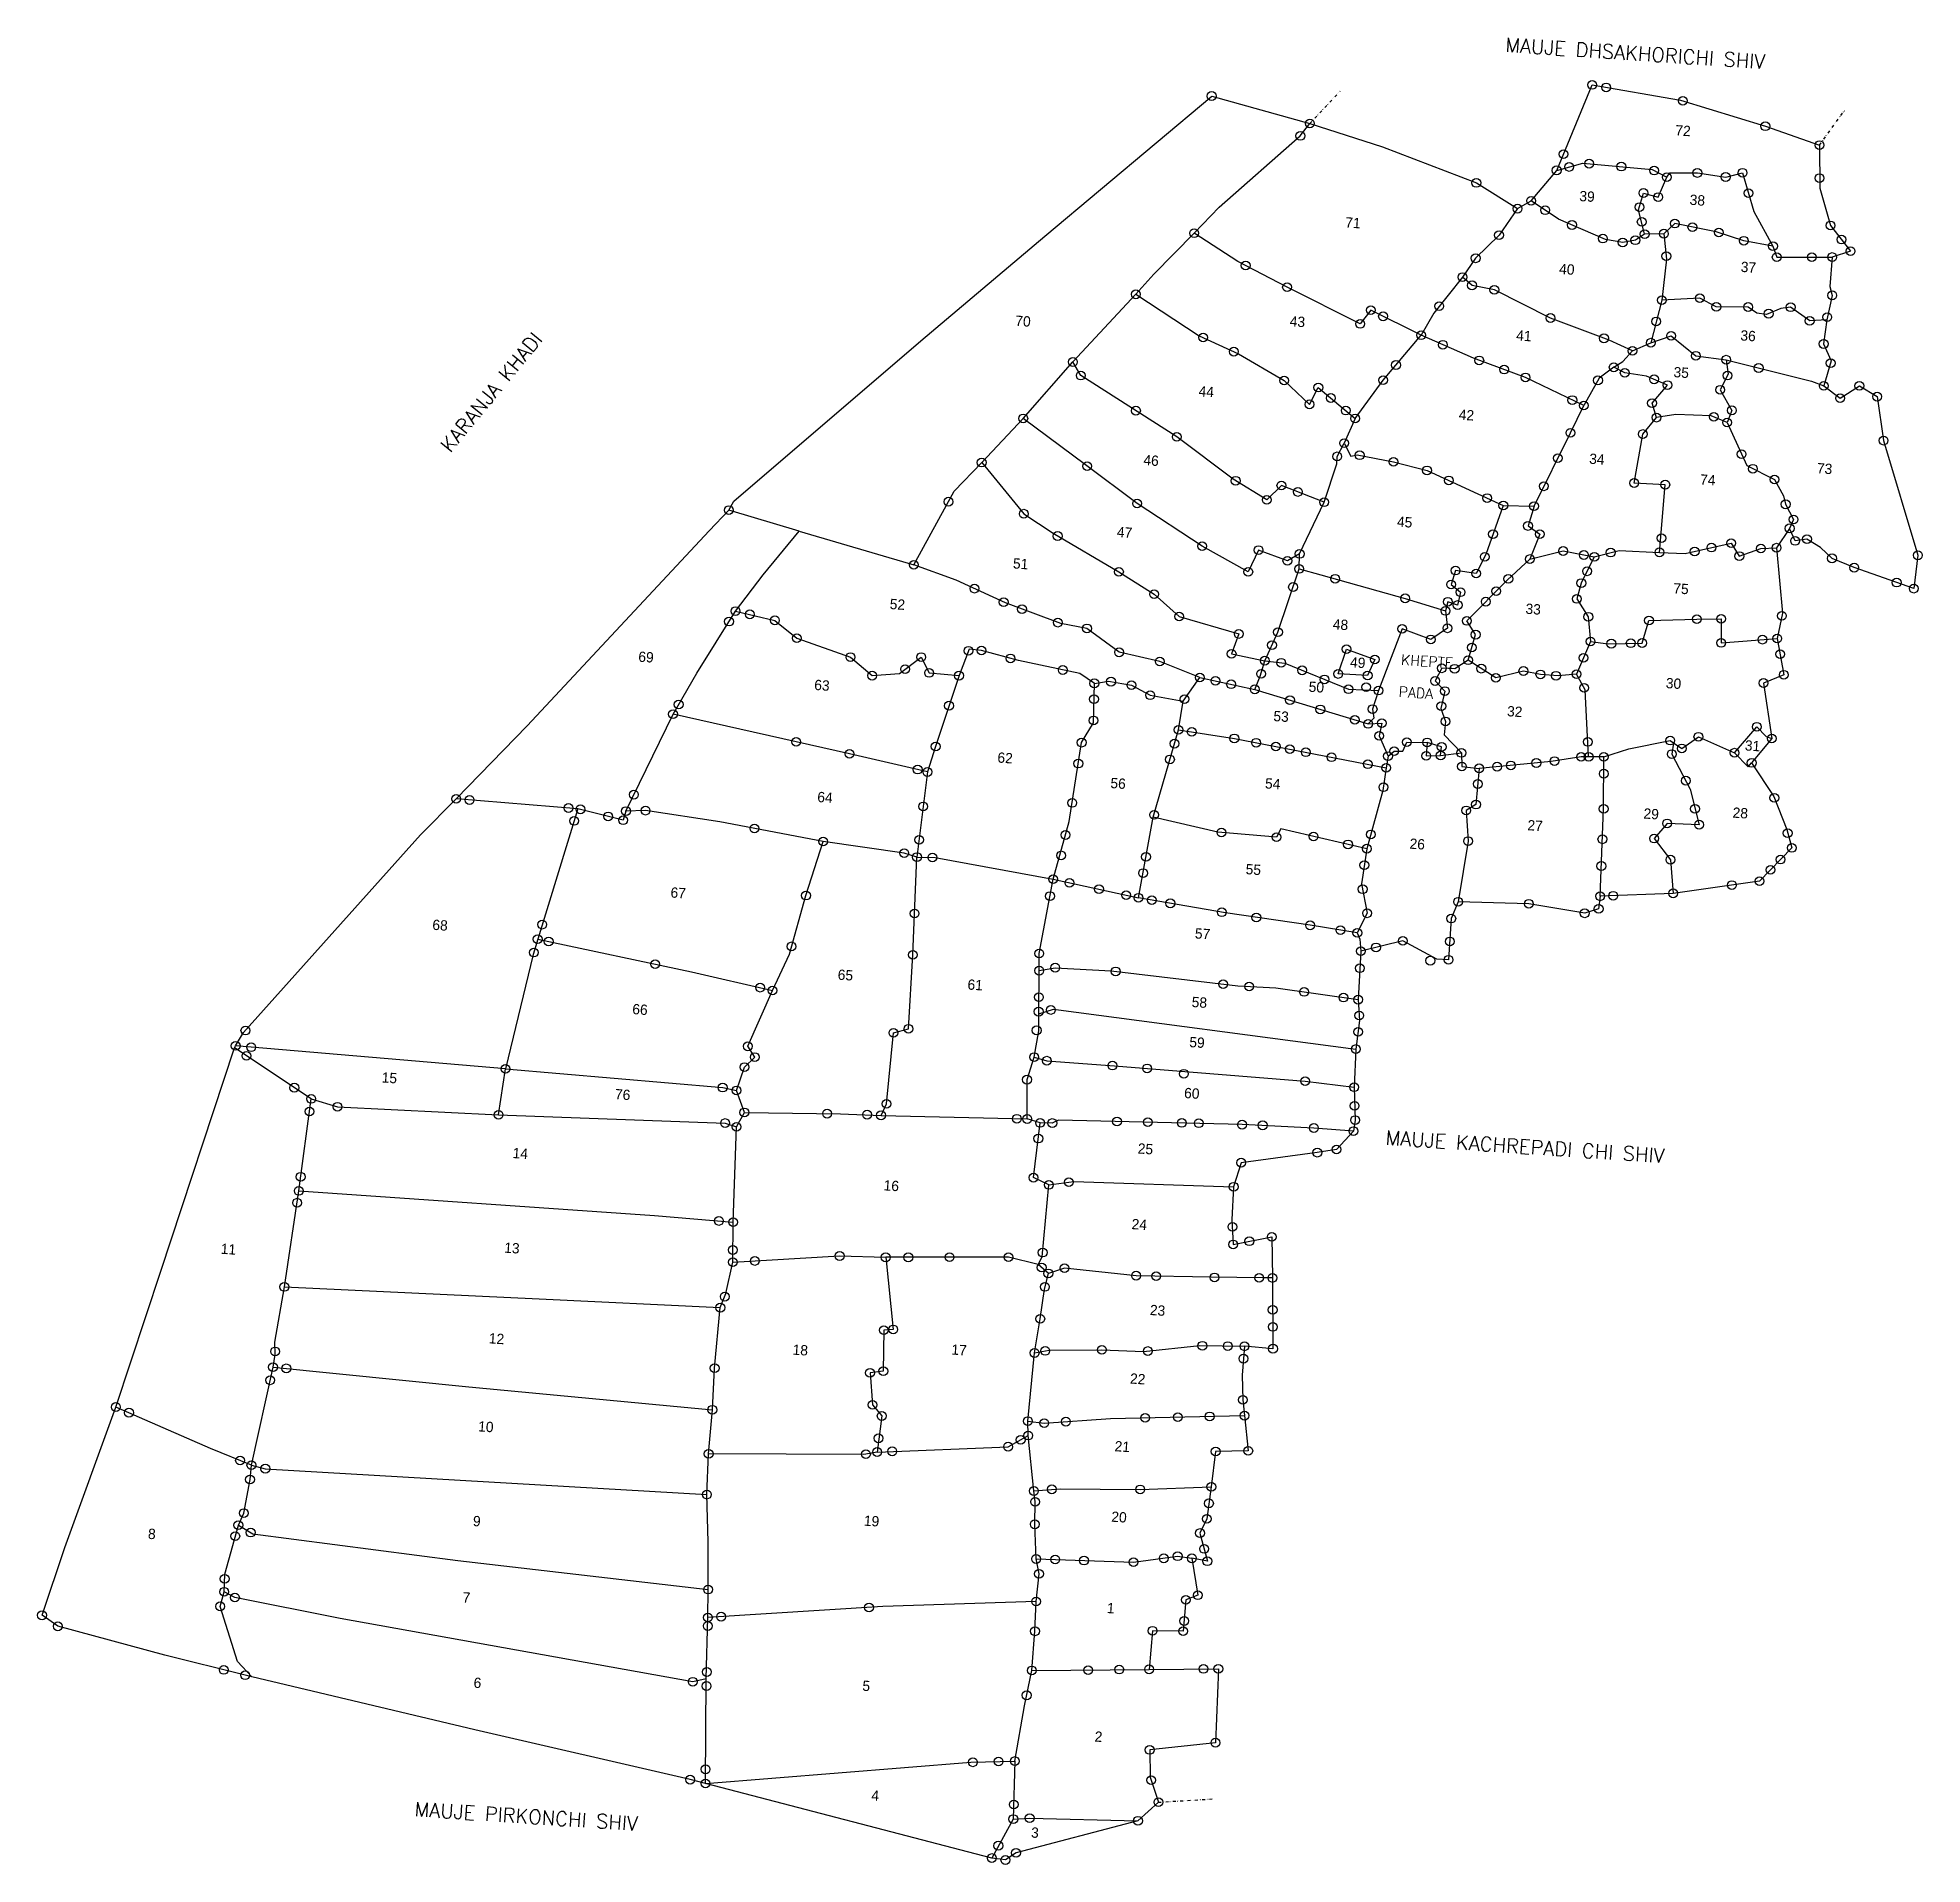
# Model space of a CAD drawing. Header units: metres. Extents: x 287810 to 289472, y 2086225 to 2087837.
import ezdxf
from ezdxf.enums import TextEntityAlignment as Align

# ---------------------------------------------------------------- set-up
doc = ezdxf.new("R2010")
doc.units = ezdxf.units.M
doc.header["$LTSCALE"] = 10
doc.header["$MEASUREMENT"] = 0
doc.linetypes.add('DIVIDE', pattern=[1.25, 0.5, -0.25, 0, -0.25, 0, -0.25])
for name, color, linetype in [('OFF', 1, 'Continuous'), ('POLY_PARCEL', 6, 'Continuous'), ('TEXT_MAPIN', 7, 'Continuous'), ('TEXT_MAPOUT', 7, 'Continuous'), ('TEXT_PARCEL', 7, 'Continuous'), ('V_BOUND_LINE', 7, 'Continuous'), ('V_DIVIDE_LINE', 7, 'DIVIDE')]:
    doc.layers.add(name, color=color, linetype=linetype)
doc.styles.get("Standard").update_dxf_attribs({"font": 'simplex.shx'})
doc.styles.add('TEXT_MAP', font='')
doc.styles.get('TEXT_MAP').set_extended_font_data('Kruti Dev 050')

msp = doc.modelspace()

# ---------------------------------------------------------------- texts
at = {"layer": 'TEXT_MAPIN'}
for s, p in [('KHEPTE', (289012.2, 2087283.8)), ('PADA', (289010.2, 2087255.6))]:
    msp.add_text(s, height=9.08, rotation=356.2236, dxfattribs=at).set_placement(p)
at = {"layer": 'TEXT_MAPOUT'}
for s, rotation, p in [('MAUJE DHSAKHORICHI SHIV', 356.2236, (289104.1, 2087824.7)), ('KARANJA KHADI', 50.6703, (288173.6, 2087470.3)), ('MAUJE KACHREPADI CHI SHIV', 356.2236, (288998.5, 2086860.4)), ('MAUJE PIRKONCHI SHIV', 356.2236, (288141.8, 2086267.8))]:
    msp.add_text(s, height=12.609, rotation=rotation, dxfattribs=at).set_placement(p)
at = {"layer": 'TEXT_PARCEL', "style": 'TEXT_MAP'}
for s, p in [('72', (289261, 2087750.6)), ('39', (289176.3, 2087692.6)), ('38', (289273.6, 2087689.3)), ('71', (288969.8, 2087669.3)), ('40', (289158.5, 2087628.3)), ('37', (289318.7, 2087630.1)), ('70', (288678.7, 2087582.5)), ('43', (288920.8, 2087582.1)), ('41', (289120.6, 2087569.6)), ('36', (289318.4, 2087569.6)), ('35', (289259.4, 2087537.2)), ('44', (288840.4, 2087520.3)), ('42', (289069.9, 2087499.7)), ('46', (288791.7, 2087459.6)), ('34', (289185, 2087460.8)), ('74', (289282.8, 2087442.4)), ('73', (289385.9, 2087452.4)), ('45', (289015.4, 2087405.2)), ('47', (288768.3, 2087396.1)), ('51', (288676.6, 2087368.4)), ('75', (289259.2, 2087346.4)), ('52', (288567.9, 2087332.6)), ('33', (289128.8, 2087328.4)), ('48', (288958.8, 2087314.7)), ('69', (288346.1, 2087286.1)), ('49', (288974, 2087281.2)), ('63', (288501.3, 2087261.2)), ('50', (288937.5, 2087259.6)), ('30', (289252.6, 2087262.8)), ('32', (289112.5, 2087238)), ('53', (288906.4, 2087233.7)), ('31', (289322.3, 2087207.8)), ('62', (288662.9, 2087197.1)), ('56', (288762.6, 2087174.6)), ('54', (288899, 2087174.3)), ('64', (288504, 2087162.3)), ('27', (289130.5, 2087137.4)), ('29', (289232.9, 2087147.7)), ('28', (289311.5, 2087148.5)), ('26', (289026.5, 2087121.1)), ('55', (288881.9, 2087098.6)), ('67', (288374.5, 2087078)), ('68', (288164.4, 2087049.5)), ('57', (288837.1, 2087041.9)), ('65', (288522, 2087005.5)), ('61', (288636.5, 2086996.8)), ('66', (288340.8, 2086975.1)), ('58', (288834.3, 2086981.4)), ('59', (288832.2, 2086946)), ('15', (288119.7, 2086914.8)), ('76', (288325.5, 2086900)), ('60', (288827.6, 2086901.1)), ('14', (288235.2, 2086848.1)), ('25', (288786.7, 2086852.1)), ('16', (288562.5, 2086819.6)), ('24', (288781.3, 2086785.4)), ('11', (287977.7, 2086763.6)), ('13', (288227.8, 2086764.6)), ('23', (288797.4, 2086709.6)), ('12', (288214.2, 2086684.6)), ('18', (288482.2, 2086674.6)), ('17', (288622.3, 2086674.7)), ('22', (288779.9, 2086649.1)), ('10', (288204.8, 2086606.9)), ('21', (288766.3, 2086589.4)), ('9', (288196.8, 2086523.6)), ('19', (288545.1, 2086523.7)), ('20', (288763.4, 2086527.2)), ('8', (287910.1, 2086512.3)), ('7', (288187.7, 2086456.2)), ('1', (288756.1, 2086446.8)), ('6', (288197.4, 2086380.9)), ('5', (288540.4, 2086378.2)), ('2', (288745.3, 2086333.4)), ('4', (288548.3, 2086281.4)), ('3', (288689.2, 2086248.7))]:
    msp.add_text(s, height=9.08, rotation=356.2236, dxfattribs=at).set_placement(p, align=Align.CENTER)

# ---------------------------------------------------------------- linework, layer by layer
for centre in [(289181.1, 2087795.5), (289193.4, 2087793.3), (288845.4, 2087785.7), (289261.1, 2087781.4), (288932.1, 2087761.4), (289333.9, 2087759), (288923.6, 2087750.5), (289381.6, 2087742.4), (289155.8, 2087734.4), (289178.5, 2087726), (289078.9, 2087709), (289149.8, 2087720.1), (289160.8, 2087723.1), (289206.8, 2087723.4), (289235.8, 2087719.9), (289246.9, 2087714.1), (289273.9, 2087717.8), (289298.9, 2087714.2), (289313.8, 2087718), (289381.7, 2087713.3), (289127.2, 2087693.2), (289226.3, 2087700.1), (289239.4, 2087696.5), (289319, 2087700), (289115.3, 2087686.3), (289139.7, 2087684.9), (289222.8, 2087687.7), (289224.8, 2087674.7), (288829.9, 2087664.6), (289098.9, 2087662.9), (289163.3, 2087671.9), (289190.6, 2087659.9), (289219.2, 2087658.4), (289227.4, 2087663.8), (289244.4, 2087664.2), (289254, 2087673.1), (289269.5, 2087670), (289292.8, 2087665.2), (289314.9, 2087658), (289391.3, 2087671.5), (289401.1, 2087659), (289078.3, 2087642.5), (289208, 2087656.4), (289246.5, 2087644.4), (289340.6, 2087653.2), (289343.9, 2087643.5), (289374.9, 2087643.5), (289392.9, 2087643.6), (289409.1, 2087648.8), (288875.4, 2087636.1), (289066.7, 2087625.9), (288778.5, 2087610.7), (288911.9, 2087617), (289075.1, 2087618.6), (289094.8, 2087614.7), (289392.9, 2087609.8), (288985.8, 2087596.7), (288996.6, 2087591.3), (289046.2, 2087600.3), (289242.5, 2087605.5), (289276.1, 2087607.3), (289290.6, 2087599.7), (289318.7, 2087599.5), (289336.8, 2087593.6), (289356.2, 2087599.3), (288976.4, 2087584.6), (289030.2, 2087574.6), (289144.3, 2087589.8), (289237.6, 2087586.8), (289373, 2087587.3), (289388.5, 2087590.6), (288837.9, 2087572.6), (288864.9, 2087560.1), (289049.4, 2087566.2), (289191.5, 2087571.9), (289216.7, 2087560.8), (289232.8, 2087568), (289250.7, 2087574.1), (289385.3, 2087566.9), (288723, 2087551), (289008, 2087548.3), (289081.5, 2087552.4), (289103.4, 2087544.3), (289200.1, 2087546.3), (289209.8, 2087541.4), (289272.5, 2087556.5), (289299.4, 2087553), (289328, 2087545.7), (289391.5, 2087550), (288729.9, 2087539), (288909.4, 2087534.6), (288939.5, 2087528.5), (288996.7, 2087534.9), (289122.3, 2087537.4), (289186.2, 2087534.8), (289235.7, 2087535.7), (289247.5, 2087530.6), (289294, 2087526.5), (289300.5, 2087539), (289385.4, 2087530), (289416.8, 2087530), (288931.7, 2087513.6), (288950.5, 2087519.2), (289163.6, 2087517.4), (289173.7, 2087512.6), (289233.9, 2087514.6), (289304.4, 2087508.3), (289399.8, 2087519.1), (289432.5, 2087520.4), (288679.2, 2087501.2), (288778.6, 2087508), (288963.7, 2087508.1), (288971.9, 2087501.2), (289237.9, 2087501.9), (289288.4, 2087502.6), (289300.1, 2087497.6), (288814.6, 2087484.9), (288962.2, 2087479.3), (289161.9, 2087488.5), (289225.7, 2087487.4), (289438.2, 2087481.6), (288642.5, 2087462.2), (288735.6, 2087459.1), (288956.2, 2087467.7), (288976, 2087468.7), (289005.8, 2087462.9), (289150.8, 2087466.1), (289312.9, 2087469.6), (288866.6, 2087446.2), (288906.9, 2087442), (289035.4, 2087455.3), (289054.6, 2087446.5), (289218.2, 2087444.2), (289245.6, 2087442.7), (289322.9, 2087456.8), (289341.9, 2087447.3), (288613.2, 2087427.7), (288779.6, 2087426.1), (288894, 2087429.3), (288921.5, 2087436.3), (288944.7, 2087427.2), (289088.5, 2087430.9), (289138.5, 2087441.3), (289351.8, 2087425.4), (288419.4, 2087420.3), (288679.6, 2087417.1), (289102.7, 2087424.4), (289129.8, 2087423.8), (289358.8, 2087412), (288709.5, 2087397.4), (289093.6, 2087399), (289124.5, 2087406.3), (289134.9, 2087399), (289242.3, 2087395.5), (289355.3, 2087404.2), (289360.1, 2087393.1), (289370.6, 2087394.6), (288837, 2087388.5), (288886.8, 2087385), (288912.2, 2087375.5), (288923, 2087381.6), (289086.3, 2087379.1), (289126.1, 2087377.1), (289155.5, 2087384.2), (289173.8, 2087380.7), (289183, 2087379), (289197.4, 2087382.8), (289240.4, 2087383), (289271.5, 2087383.8), (289286.3, 2087387.2), (289303.7, 2087391.1), (289310.9, 2087379.7), (289330, 2087386.4), (289343.8, 2087387.1), (289392.7, 2087377.7), (289468.5, 2087380.4), (288582.6, 2087372), (288763.6, 2087365.8), (288877.7, 2087365.8), (288922.6, 2087368.4), (288954.3, 2087359.7), (289060.6, 2087366.9), (289078.7, 2087364.3), (289107.1, 2087359.6), (289176.6, 2087366.3), (289412.3, 2087369.5), (288636.1, 2087351), (288794.6, 2087346.1), (288917.2, 2087352.4), (289016.1, 2087342.4), (289056.6, 2087354.6), (289065, 2087347.8), (289096.4, 2087348.8), (289167.6, 2087341.9), (289171.5, 2087355.9), (289449.7, 2087356.3), (289464.8, 2087351), (288425.4, 2087331.2), (288438, 2087328.3), (288661.9, 2087339.1), (288678.1, 2087332.9), (288816.7, 2087326.4), (289051.6, 2087331.3), (289053.7, 2087339.4), (289062.4, 2087336.5), (289087.2, 2087339.5), (289177.7, 2087326.2), (289348.5, 2087327), (288419.6, 2087321.9), (288460.1, 2087323), (288709.7, 2087321), (288735.4, 2087315.9), (288869.3, 2087311), (288903.9, 2087312.6), (289013.5, 2087315.5), (289053.4, 2087316), (289070.5, 2087322.5), (289078.3, 2087310.4), (289231.2, 2087322.9), (289273.4, 2087324.1), (289294.9, 2087324.3), (288479.4, 2087307.3), (288630.9, 2087296.2), (288642.3, 2087296.4), (288763.7, 2087294.8), (288863, 2087293.5), (288898.6, 2087301.1), (288964.3, 2087297.6), (289038.8, 2087306.2), (289074.9, 2087299), (289179.7, 2087304.3), (289198, 2087302.4), (289215.1, 2087302.8), (289225.2, 2087303), (289294.9, 2087303.1), (289331.3, 2087306), (289344.4, 2087307), (289346.9, 2087293.2), (288526.7, 2087290.6), (288574.9, 2087279.9), (288589.2, 2087290.6), (288596.1, 2087276.6), (288667.9, 2087289.4), (288714, 2087279.2), (288799.6, 2087286.7), (288889, 2087275.8), (288892.3, 2087287.4), (288906.8, 2087285.6), (288925.2, 2087278.9), (288957.1, 2087275.7), (288989.4, 2087288.4), (289048.5, 2087280.7), (289059.8, 2087280.3), (289071.6, 2087287.8), (289083.3, 2087280.4), (289120.4, 2087278.3), (289135.4, 2087275.3), (289167.3, 2087275.5), (289173.5, 2087289.9), (288545.9, 2087274.2), (288622.5, 2087274.2), (288741.9, 2087267.4), (288756.6, 2087268.9), (288774.6, 2087265.8), (288835, 2087272.6), (288848.7, 2087269.6), (288862.5, 2087266.6), (288883.4, 2087262.1), (288944.9, 2087270.9), (288966.1, 2087262.2), (288981.7, 2087264), (288983, 2087274.3), (288992.6, 2087261), (289042.5, 2087269.5), (289051.2, 2087260.6), (289096.1, 2087272.3), (289149.2, 2087274.1), (289174, 2087263.5), (289332.2, 2087267.7), (289350.1, 2087275), (288375.2, 2087248.7), (288613.7, 2087247.7), (288741.6, 2087253.5), (288791.2, 2087256.9), (288821.4, 2087253.5), (288914.5, 2087252.6), (288941.3, 2087244.4), (288987.4, 2087244.7), (289048, 2087247.3), (288370.2, 2087240.2), (288741.2, 2087234.7), (288816.1, 2087226.4), (288971.7, 2087235.2), (288983.5, 2087231.6), (288995.5, 2087232.3), (289051.7, 2087233.8), (289326.4, 2087229.1), (288478.8, 2087215.8), (288601.9, 2087211.7), (288730.7, 2087215.1), (288812.6, 2087214.2), (288827.8, 2087224.6), (288865.4, 2087218.8), (288884.6, 2087215), (288902, 2087211.7), (288914.4, 2087209.3), (288993.2, 2087221.1), (289017.6, 2087215.5), (289035.5, 2087215.3), (289048.3, 2087211.4), (289177.3, 2087215.7), (289250, 2087216.9), (289260.2, 2087210), (289274.8, 2087220.3), (289339.6, 2087218.7), (288525.9, 2087205.2), (288727.8, 2087196.6), (288808.6, 2087200.3), (288928.4, 2087206.6), (288951.2, 2087202.2), (288983.2, 2087196), (288999.3, 2087192.9), (289001, 2087203.2), (289006.4, 2087207.6), (289034.7, 2087203.4), (289047.4, 2087203.7), (289065.7, 2087206), (289066.2, 2087194), (289081.4, 2087192.4), (289097.2, 2087193.9), (289109.3, 2087195), (289131.8, 2087197.1), (289147.9, 2087198.8), (289171.4, 2087202.6), (289178, 2087202.6), (289191.3, 2087202.6), (289251.3, 2087205), (289306.7, 2087206.2), (289321.8, 2087197.2), (288586, 2087191.3), (288594.6, 2087189.2), (288996.9, 2087175.7), (289080.2, 2087178.6), (289191.3, 2087187.7), (289263.7, 2087181.5), (288178.9, 2087165.5), (288190.7, 2087164.5), (288335.7, 2087169.2), (288722.4, 2087161.9), (289078.6, 2087160.4), (289341.8, 2087166.4), (288278, 2087157.4), (288283, 2087146), (288288.5, 2087156.2), (288313, 2087150), (288326.2, 2087146.6), (288328.7, 2087154.7), (288346, 2087155.1), (288590.9, 2087158.8), (288794.6, 2087151.4), (289070, 2087155.3), (289191.2, 2087156.7), (289247.2, 2087143.8), (289271.8, 2087156.7), (289275.4, 2087142.7), (288442, 2087139.3), (288502.7, 2087127.8), (288587.3, 2087129.3), (288716.5, 2087133.6), (288854, 2087135.8), (288902.6, 2087131.7), (288935.3, 2087132.3), (288985.8, 2087134.1), (289071.6, 2087128.2), (289190.1, 2087129.8), (289235.7, 2087130.4), (289353.6, 2087135.2), (288574.2, 2087117.5), (288585.4, 2087114.1), (288599, 2087113.7), (288712.6, 2087115.6), (288787.5, 2087114.3), (288965.7, 2087125.3), (288982.3, 2087121.5), (289250.1, 2087111.8), (289347.2, 2087111.9), (289357.2, 2087122.2), (288705.6, 2087094.6), (288784.9, 2087100), (288980.1, 2087107), (289189.2, 2087106.2), (289328.7, 2087092.8), (289338.4, 2087102.8), (288487.5, 2087080.1), (288702.8, 2087079.7), (288719.9, 2087091.4), (288746, 2087085.8), (288770, 2087080.5), (288780.9, 2087078.2), (288792.6, 2087076.1), (288978.6, 2087085.7), (289188.1, 2087079.5), (289199.7, 2087080), (289252.6, 2087082.1), (289304.4, 2087089.4), (288583.3, 2087064.3), (288808.9, 2087073.3), (288854.3, 2087065.4), (288884.8, 2087060.8), (288982.5, 2087064.5), (289056.8, 2087059.8), (289062.8, 2087074.7), (289125.2, 2087072.9), (289174.5, 2087064.5), (289186.8, 2087068.4), (288254.8, 2087054.5), (288932.2, 2087053.9), (288959, 2087049.6), (288973.9, 2087047.2), (288247.4, 2087029.8), (288250.8, 2087041.7), (288260.5, 2087039.6), (288474.7, 2087035.3), (288581.8, 2087027.8), (288693.3, 2087029), (288977, 2087031.1), (288990.4, 2087034.4), (289014.1, 2087040.2), (289055.5, 2087039.7), (288354.4, 2087019.6), (288693.3, 2087013.9), (288707.4, 2087016.5), (288760.7, 2087013.2), (288976.1, 2087016), (289038.3, 2087022.7), (289054.4, 2087023.5), (288447.1, 2086998.9), (288457.9, 2086996.4), (288855.5, 2087001.9), (288878.5, 2086999.9), (288926.9, 2086995.1), (288692.8, 2086977.7), (288693, 2086990.5), (288703.6, 2086979.2), (288961.7, 2086990.1), (288974.6, 2086988.3), (287992.9, 2086961), (288577.9, 2086962.6), (288691, 2086961.2), (288974.6, 2086959.9), (288975.6, 2086974.3), (287984.3, 2086947.5), (287998.1, 2086946.3), (288436.2, 2086947.1), (288564.6, 2086959), (288972.6, 2086944.7), (287993.8, 2086938.7), (288222.4, 2086927.2), (288433.3, 2086928.8), (288442.3, 2086937.6), (288688.8, 2086937.6), (288700, 2086934.4), (288757.8, 2086930.1), (288788.4, 2086927.6), (288036.1, 2086910.6), (288414, 2086910.7), (288682.5, 2086917.7), (288820.9, 2086922.9), (288927.9, 2086916.4), (288971.1, 2086911), (288051, 2086900.7), (288074.2, 2086893.8), (288426.2, 2086908.2), (288558.5, 2086896.3), (288971.5, 2086894.6), (288049.5, 2086889.6), (288216.3, 2086886.6), (288416.1, 2086879.4), (288433.1, 2086888.8), (288506.1, 2086887.7), (288541.4, 2086886.8), (288553.7, 2086886.2), (288673.6, 2086883.2), (288682.7, 2086883), (288694, 2086879.5), (288704.8, 2086879.4), (288761.9, 2086880.8), (288789.1, 2086880.2), (288819.1, 2086879.5), (288834, 2086879.2), (288872.2, 2086878), (288890.4, 2086877.4), (288971.9, 2086882), (288426.2, 2086876.1), (288692.5, 2086865.7), (288935.6, 2086875), (288970.5, 2086872.3), (288871.4, 2086844.4), (288938.6, 2086853.3), (288955.5, 2086856), (288041.7, 2086832), (288688.2, 2086831.2), (288719.4, 2086827.2), (288040, 2086819.5), (288701.7, 2086824.8), (288864.8, 2086823.2), (288038.5, 2086809.1), (288410.7, 2086793), (288423.3, 2086791.9), (288863.7, 2086787.8), (288898.4, 2086779), (288423, 2086767.4), (288517.2, 2086762.1), (288557.8, 2086760.9), (288577.8, 2086760.9), (288614.2, 2086761), (288666.2, 2086761.1), (288696.3, 2086765.1), (288864.4, 2086772.3), (288878.6, 2086775.1), (288422.9, 2086756.6), (288442.4, 2086757.7), (288695.4, 2086751.9), (288701.3, 2086746.7), (288715.6, 2086751.3), (288778.7, 2086744.7), (288796.4, 2086744.3), (288027.3, 2086734.8), (288698.3, 2086734.8), (288847.9, 2086743.2), (288887.3, 2086742.8), (288899, 2086742.7), (288411.9, 2086716.5), (288415.8, 2086726.2), (288899.2, 2086714.6), (288556.2, 2086696.6), (288564.5, 2086697.3), (288694.2, 2086706.6), (288899.4, 2086699.5), (288019.1, 2086677.9), (288698.6, 2086678.3), (288748.6, 2086679.3), (288789.1, 2086678.2), (288837.2, 2086682.9), (288859.6, 2086682.6), (288874.3, 2086682.4), (288899.5, 2086680.3), (288017.3, 2086664), (288029, 2086662.9), (288406.9, 2086663.1), (288555.7, 2086660.5), (288689.2, 2086676.5), (288873.4, 2086671.5), (288014.8, 2086652.4), (288544, 2086659), (287878.7, 2086628.8), (288546.2, 2086630.7), (288872.9, 2086635.2), (287890.2, 2086623.8), (288404.9, 2086626.4), (288554.3, 2086620.9), (288683.3, 2086616.4), (288697.7, 2086614.6), (288716.8, 2086615.9), (288786.7, 2086619.3), (288815.6, 2086619.9), (288843.6, 2086620.5), (288874.4, 2086621.2), (288551.5, 2086601.2), (288665.8, 2086593.8), (288676.9, 2086599.9), (288683.6, 2086603.6), (287988.2, 2086581.6), (287998.2, 2086577.5), (288401.6, 2086587.5), (288540.4, 2086587.2), (288550.3, 2086589.1), (288563.6, 2086589.7), (288848.9, 2086589.6), (288877.7, 2086590.2), (287997, 2086564.8), (288010.5, 2086574.4), (288400.1, 2086551.5), (288688.6, 2086554.7), (288689.6, 2086545.1), (288704.4, 2086556.2), (288782.4, 2086556.1), (288843, 2086543.8), (288845.1, 2086558.4), (287991.5, 2086535.2), (288841.1, 2086530.1), (287984, 2086514.8), (287986.7, 2086524.5), (287997.6, 2086518), (288689.3, 2086525.3), (288835.1, 2086517.6), (288690.5, 2086494.7), (288707.4, 2086494.2), (288803.1, 2086495.3), (288815.4, 2086497.1), (288828, 2086495.3), (288838.7, 2086503.6), (287974.6, 2086477.2), (288693.1, 2086481.6), (288732.8, 2086493.3), (288776.4, 2086491.9), (288841.6, 2086492.7), (287974.2, 2086465.8), (287983.7, 2086460.7), (288401.1, 2086467.7), (288833.2, 2086462.7), (287813.5, 2086445), (287970.7, 2086452.9), (288543.1, 2086451.9), (288690.5, 2086457.2), (288822.6, 2086458.7), (287827.4, 2086435.3), (288400.8, 2086435.6), (288401, 2086443.1), (288412.6, 2086443.8), (288689.5, 2086430.9), (288793.3, 2086431.4), (288820.3, 2086431), (288821.1, 2086440), (287973.8, 2086396.8), (288400, 2086395), (288686.7, 2086396.4), (288736.4, 2086396.6), (288763.9, 2086397.1), (288790.2, 2086397.3), (288838.2, 2086397.7), (288851.3, 2086397.8), (287992.7, 2086392.1), (288387.6, 2086386.4), (288399.8, 2086382.6), (288682.2, 2086374.4), (288848.7, 2086332.6), (288634.8, 2086315.3), (288657.4, 2086316), (288671.8, 2086316.4), (288790.7, 2086326.2), (288385.3, 2086300), (288398.8, 2086296.6), (288398.9, 2086309.1), (288792, 2086299.5), (288670.8, 2086278.1), (288798.4, 2086280.1), (288670.4, 2086265.2), (288684.8, 2086266), (288780.4, 2086263.7), (288651.4, 2086230.8), (288657.2, 2086241.7), (288663.4, 2086229.1), (288672.8, 2086235.4)]:
    msp.add_circle(centre, 3.87)
at = {"layer": 'OFF'}
msp.add_line((289048.3, 2087211.4), (289035.5, 2087215.3), dxfattribs=at)
at = {"layer": 'POLY_PARCEL'}
for p, q in [((288923.6, 2087750.5), (288932.1, 2087761.4)), ((288852.1, 2087687.6), (288923.6, 2087750.5)), ((289149.8, 2087720.1), (289172.8, 2087726.5)), ((289172.8, 2087726.5), (289233.9, 2087720.9)), ((289233.9, 2087720.9), (289246.9, 2087714.1)), ((289239.4, 2087696.5), (289246.9, 2087714.1)), ((289246.9, 2087714.1), (289249.5, 2087717.9)), ((289249.5, 2087717.9), (289273.9, 2087717.8)), ((289273.9, 2087717.8), (289298.9, 2087714.2)), ((289298.9, 2087714.2), (289313.8, 2087718)), ((289313.8, 2087718), (289323.7, 2087683.8)), ((289222.1, 2087685.4), (289226.3, 2087700.1)), ((289226.3, 2087700.1), (289239.4, 2087696.5)), ((288829.9, 2087664.6), (288852.1, 2087687.6)), ((289115.3, 2087686.3), (289098.9, 2087662.9)), ((289151.4, 2087677.1), (289127.2, 2087693.2)), ((289227.4, 2087663.8), (289222.1, 2087685.4)), ((289323.7, 2087683.8), (289340.6, 2087653.2)), ((288794.3, 2087628.4), (288829.9, 2087664.6)), ((288868.5, 2087639.7), (288829.9, 2087664.6)), ((289098.9, 2087662.9), (289078.3, 2087642.5)), ((289192.8, 2087659), (289151.4, 2087677.1)), ((289227.4, 2087663.8), (289219.2, 2087658.4)), ((289244.4, 2087664.2), (289227.4, 2087663.8)), ((289254, 2087673.1), (289244.4, 2087664.2)), ((289244.4, 2087664.2), (289246.8, 2087641.6)), ((289290.6, 2087665.9), (289254, 2087673.1)), ((289314.9, 2087658), (289290.6, 2087665.9)), ((289208, 2087656.4), (289192.8, 2087659)), ((289219.2, 2087658.4), (289208, 2087656.4)), ((289340.6, 2087653.2), (289314.9, 2087658)), ((289340.6, 2087653.2), (289343.9, 2087643.5)), ((288778.5, 2087610.7), (288794.3, 2087628.4)), ((288911.9, 2087617), (288868.5, 2087639.7)), ((289078.3, 2087642.5), (289066.7, 2087625.9)), ((289246.8, 2087641.6), (289242.5, 2087605.5)), ((289343.9, 2087643.5), (289392.9, 2087643.6)), ((288976.4, 2087584.6), (288911.9, 2087617)), ((289066.7, 2087625.9), (289041.3, 2087594.2)), ((289075.1, 2087618.6), (289066.7, 2087625.9)), ((289094.8, 2087614.7), (289075.1, 2087618.6)), ((289144.3, 2087589.8), (289094.8, 2087614.7)), ((288723, 2087551), (288778.5, 2087610.7)), ((288778.5, 2087610.7), (288834.5, 2087574.2)), ((288985.8, 2087596.7), (288976.4, 2087584.6)), ((289030.2, 2087574.6), (288985.8, 2087596.7)), ((289242.5, 2087605.5), (289232.8, 2087568)), ((289276.1, 2087607.3), (289242.5, 2087605.5)), ((289290.6, 2087599.7), (289276.1, 2087607.3)), ((289318.7, 2087599.5), (289290.6, 2087599.7)), ((289326.3, 2087594), (289318.7, 2087599.5)), ((289347.5, 2087598.3), (289334.9, 2087592.8)), ((289356.2, 2087599.3), (289347.5, 2087598.3)), ((289373, 2087587.3), (289356.2, 2087599.3)), ((289041.3, 2087594.2), (289030.2, 2087574.6)), ((289196.1, 2087570.1), (289144.3, 2087589.8)), ((289334.9, 2087592.8), (289326.3, 2087594)), ((289388, 2087588.2), (289373, 2087587.3)), ((288834.5, 2087574.2), (288869.1, 2087558.1)), ((288996.7, 2087534.9), (289030.2, 2087574.6)), ((289076.4, 2087554.3), (289030.2, 2087574.6)), ((289216.7, 2087560.8), (289196.1, 2087570.1)), ((289216.7, 2087560.8), (289232.8, 2087568)), ((289232.8, 2087568), (289250.7, 2087574.1)), ((289250.7, 2087574.1), (289272.5, 2087556.5)), ((288679.2, 2087501.2), (288723, 2087551)), ((288729.9, 2087539), (288723, 2087551)), ((288869.1, 2087558.1), (288909.4, 2087534.6)), ((289122.3, 2087537.4), (289076.4, 2087554.3)), ((289200.1, 2087546.3), (289187.2, 2087536.6)), ((289200.1, 2087546.3), (289208.1, 2087551.4)), ((289209.8, 2087541.4), (289200.1, 2087546.3)), ((289208.1, 2087551.4), (289216.7, 2087560.8)), ((289272.5, 2087556.5), (289299.4, 2087553)), ((289299.4, 2087553), (289374.5, 2087534.2)), ((289299.4, 2087553), (289301.2, 2087540.3)), ((288814.6, 2087484.9), (288729.9, 2087539)), ((288909.4, 2087534.6), (288931.7, 2087513.6)), ((288971.9, 2087501.2), (288996.7, 2087534.9)), ((289173.7, 2087512.6), (289122.3, 2087537.4)), ((289187.2, 2087536.6), (289173.7, 2087512.6)), ((289229.1, 2087538.4), (289209.8, 2087541.4)), ((289247.5, 2087530.6), (289229.1, 2087538.4)), ((289233.9, 2087514.6), (289247.5, 2087530.6)), ((289301.2, 2087540.3), (289294, 2087526.5)), ((289374.5, 2087534.2), (289385.4, 2087530)), ((288931.7, 2087513.6), (288939.5, 2087528.5)), ((288939.5, 2087528.5), (288971.9, 2087501.2)), ((289161.9, 2087488.5), (289173.7, 2087512.6)), ((289237.9, 2087501.9), (289233.9, 2087514.6)), ((289294, 2087526.5), (289304.4, 2087508.3)), ((288642.5, 2087462.2), (288679.2, 2087501.2)), ((288734, 2087460.3), (288679.2, 2087501.2)), ((288971.9, 2087501.2), (288962.2, 2087479.3)), ((289225.7, 2087487.4), (289237.9, 2087501.9)), ((289254.8, 2087504.6), (289237.9, 2087501.9)), ((289286.2, 2087503.5), (289254.8, 2087504.6)), ((289300.1, 2087497.6), (289286.2, 2087503.5)), ((289304.4, 2087508.3), (289300.1, 2087497.6)), ((289300.1, 2087497.6), (289317.5, 2087459.5)), ((288864.4, 2087447.6), (288814.6, 2087484.9)), ((288956.2, 2087467.7), (288962.2, 2087479.3)), ((288962.2, 2087479.3), (288968.2, 2087468)), ((289129.8, 2087423.8), (289161.9, 2087488.5)), ((289218.2, 2087444.2), (289225.7, 2087487.4)), ((288618.3, 2087437.1), (288642.5, 2087462.2)), ((288642.5, 2087462.2), (288679.6, 2087417.1)), ((288955.8, 2087461.2), (288956.2, 2087467.7)), ((288968.2, 2087468), (288973.9, 2087469.1)), ((288973.9, 2087469.1), (289005.8, 2087462.9)), ((289005.8, 2087462.9), (289035.4, 2087455.3)), ((288779.6, 2087426.1), (288734, 2087460.3)), ((288894, 2087429.3), (288864.4, 2087447.6)), ((288944.7, 2087427.2), (288955.8, 2087461.2)), ((289035.4, 2087455.3), (289102.7, 2087424.4)), ((289317.5, 2087459.5), (289341.9, 2087447.3)), ((289341.9, 2087447.3), (289349.9, 2087432.8)), ((288582.6, 2087372), (288618.3, 2087437.1)), ((288906.9, 2087442), (288894, 2087429.3)), ((288944.7, 2087427.2), (288906.9, 2087442)), ((289245.6, 2087442.7), (289218.2, 2087444.2)), ((289240.4, 2087383), (289245.6, 2087442.7)), ((289349.9, 2087432.8), (289351.8, 2087425.4)), ((288481.6, 2087401.6), (288419.4, 2087420.3)), ((288679.6, 2087417.1), (288705.5, 2087399.8)), ((288837, 2087388.5), (288779.6, 2087426.1)), ((288923, 2087381.6), (288944.7, 2087427.2)), ((289102.7, 2087424.4), (289087.2, 2087381)), ((289102.7, 2087424.4), (289129.8, 2087423.8)), ((289129.8, 2087423.8), (289124.5, 2087406.3)), ((289351.8, 2087425.4), (289358.8, 2087412)), ((288449.7, 2087363.1), (288481.6, 2087401.6)), ((288481.6, 2087401.6), (288582.6, 2087372)), ((288705.5, 2087399.8), (288763.6, 2087365.8)), ((289124.5, 2087406.3), (289134.9, 2087399)), ((289134.9, 2087399), (289126.1, 2087377.1)), ((289358.8, 2087412), (289355.3, 2087404.2)), ((288877.7, 2087365.8), (288837, 2087388.5)), ((288886.8, 2087385), (288877.7, 2087365.8)), ((288912.2, 2087375.5), (288886.8, 2087385)), ((288923, 2087381.6), (288912.2, 2087375.5)), ((288922.6, 2087368.4), (288923, 2087381.6)), ((289087.2, 2087381), (289078.7, 2087364.3)), ((289126.1, 2087377.1), (289155.5, 2087384.2)), ((289155.5, 2087384.2), (289183, 2087379)), ((289183, 2087379), (289171.5, 2087355.9)), ((289183, 2087379), (289205, 2087384.7)), ((289205, 2087384.7), (289240.4, 2087383)), ((289240.4, 2087383), (289263, 2087381.9)), ((289263, 2087381.9), (289303.7, 2087391.1)), ((289303.7, 2087391.1), (289310.9, 2087379.7)), ((289310.9, 2087379.7), (289330, 2087386.4)), ((289330, 2087386.4), (289343.8, 2087387.1)), ((288425.4, 2087331.2), (288449.7, 2087363.1)), ((288620, 2087358.5), (288582.6, 2087372)), ((288763.6, 2087365.8), (288794.6, 2087346.1)), ((288903.9, 2087312.6), (288922.6, 2087368.4)), ((288922.6, 2087368.4), (288941.7, 2087363.2)), ((288941.7, 2087363.2), (289016.1, 2087342.4)), ((289060.6, 2087366.9), (289056.6, 2087354.6)), ((289078.7, 2087364.3), (289060.6, 2087366.9)), ((289106, 2087358.6), (289126.1, 2087377.1)), ((288663.4, 2087338.4), (288620, 2087358.5)), ((288794.6, 2087346.1), (288816.7, 2087326.4)), ((289056.6, 2087354.6), (289065, 2087347.9)), ((289065, 2087347.9), (289062.4, 2087336.5)), ((289070.5, 2087322.5), (289106, 2087358.6)), ((289171.5, 2087355.9), (289167.6, 2087341.9)), ((288391.3, 2087276.4), (288425.4, 2087331.2)), ((288425.4, 2087331.2), (288460.1, 2087323)), ((288712.2, 2087320.1), (288663.4, 2087338.4)), ((289016.1, 2087342.4), (289051.6, 2087331.3)), ((289053.7, 2087339.4), (289051.6, 2087331.3)), ((289051.6, 2087331.3), (289053.4, 2087316)), ((289062.4, 2087336.5), (289053.7, 2087339.4)), ((289167.6, 2087341.9), (289177.7, 2087326.2)), ((288460.1, 2087323), (288479.4, 2087307.3)), ((288735.4, 2087315.9), (288712.2, 2087320.1)), ((288763.7, 2087294.8), (288735.4, 2087315.9)), ((288816.7, 2087326.4), (288869.3, 2087311)), ((288892.3, 2087287.4), (288903.9, 2087312.6)), ((289013.5, 2087315.5), (288992.6, 2087261)), ((289038.8, 2087306.2), (289013.5, 2087315.5)), ((289053.4, 2087316), (289038.8, 2087306.2)), ((289078.3, 2087310.4), (289070.5, 2087322.5)), ((289177.7, 2087326.2), (289179.7, 2087304.3)), ((289225.2, 2087303), (289231.2, 2087322.9)), ((289231.2, 2087322.9), (289273.4, 2087324.1)), ((289273.4, 2087324.1), (289294.9, 2087324.3)), ((289294.9, 2087324.3), (289294.9, 2087303.1)), ((288479.4, 2087307.3), (288526.7, 2087290.6)), ((288631.5, 2087297.6), (288622.5, 2087274.2)), ((288642.3, 2087296.4), (288631.5, 2087297.6)), ((288675.1, 2087287.5), (288642.3, 2087296.4)), ((288869.3, 2087311), (288863, 2087293.5)), ((288957.1, 2087275.7), (288964.3, 2087297.6)), ((288964.3, 2087297.6), (288989.4, 2087288.4)), ((289071.6, 2087287.8), (289078.3, 2087310.4)), ((289179.7, 2087304.3), (289167.3, 2087275.5)), ((289179.7, 2087304.3), (289195.2, 2087302.3)), ((289195.2, 2087302.3), (289225.2, 2087303)), ((289294.9, 2087303.1), (289344.4, 2087307)), ((288526.7, 2087290.6), (288545.9, 2087274.2)), ((288570, 2087276.2), (288589.2, 2087290.6)), ((288589.2, 2087290.6), (288596.1, 2087276.6)), ((288729, 2087276.1), (288675.1, 2087287.5)), ((288799.6, 2087286.7), (288763.7, 2087294.8)), ((288835, 2087272.6), (288799.6, 2087286.7)), ((288863, 2087293.5), (288892.3, 2087287.4)), ((288888.3, 2087273.6), (288892.3, 2087287.4)), ((288892.3, 2087287.4), (288909.9, 2087285.2)), ((288909.9, 2087285.2), (288966.1, 2087262.2)), ((288989.4, 2087288.4), (288983, 2087274.3)), ((289048.5, 2087280.7), (289042.5, 2087269.5)), ((289059.8, 2087280.3), (289048.5, 2087280.7)), ((289071.6, 2087287.8), (289059.8, 2087280.3)), ((289096.1, 2087272.3), (289071.6, 2087287.8)), ((288370.2, 2087240.2), (288391.3, 2087276.4)), ((288545.9, 2087274.2), (288570, 2087276.2)), ((288596.1, 2087276.6), (288622.5, 2087274.2)), ((288622.5, 2087274.2), (288601.9, 2087211.7)), ((288741.9, 2087267.4), (288729, 2087276.1)), ((288741.2, 2087232.6), (288741.9, 2087267.4)), ((288741.9, 2087267.4), (288754.5, 2087269.2)), ((288754.5, 2087269.2), (288774.6, 2087265.8)), ((288774.6, 2087265.8), (288791.2, 2087256.9)), ((288820.2, 2087251.8), (288835, 2087272.6)), ((288835, 2087272.6), (288883.4, 2087262.1)), ((288883.4, 2087262.1), (288888.3, 2087273.6)), ((288983, 2087274.3), (288957.1, 2087275.7)), ((289042.5, 2087269.5), (289051.2, 2087260.6)), ((289120.4, 2087278.3), (289096.1, 2087272.3)), ((289135.4, 2087275.3), (289120.4, 2087278.3)), ((289151.2, 2087273.9), (289135.4, 2087275.3)), ((289167.3, 2087275.5), (289151.2, 2087273.9)), ((289175, 2087261.8), (289167.3, 2087275.5)), ((288791.2, 2087256.9), (288820.2, 2087251.8)), ((288816.1, 2087226.4), (288820.2, 2087251.8)), ((288883.4, 2087262.1), (288983.5, 2087231.6)), ((288966.1, 2087262.2), (288992.6, 2087261)), ((288992.6, 2087261), (288987.4, 2087244.7)), ((289051.2, 2087260.6), (289047.5, 2087245.3)), ((289178, 2087202.6), (289175, 2087261.8)), ((288328.7, 2087154.7), (288370.2, 2087240.2)), ((288525.9, 2087205.2), (288370.2, 2087240.2)), ((288730.7, 2087215.1), (288741.2, 2087232.6)), ((288988.4, 2087236.8), (288983.5, 2087231.6)), ((288983.5, 2087231.6), (288995.5, 2087232.3)), ((288987.4, 2087244.7), (288988.4, 2087236.8)), ((288995.5, 2087232.3), (288993.2, 2087221.1)), ((289047.5, 2087245.3), (289051.7, 2087233.8)), ((289051.7, 2087233.8), (289050.6, 2087221.9)), ((288719.8, 2087145.6), (288730.7, 2087215.1)), ((288793.9, 2087149.2), (288816.1, 2087226.4)), ((288816.1, 2087226.4), (288865.4, 2087218.8)), ((288865.4, 2087218.8), (288999.3, 2087192.9)), ((288993.2, 2087221.1), (289001, 2087203.2)), ((289014.1, 2087207.7), (289017.6, 2087215.5)), ((289017.6, 2087215.5), (289035.5, 2087215.3)), ((289035.5, 2087215.3), (289034.7, 2087203.4)), ((289050.6, 2087221.9), (289065.7, 2087206)), ((289213.4, 2087209.7), (289250, 2087216.9)), ((289250, 2087216.9), (289252.9, 2087214.9)), ((289252.9, 2087214.9), (289251.3, 2087205)), ((289252.9, 2087214.9), (289260.2, 2087210)), ((289260.2, 2087210), (289274.8, 2087220.3)), ((289274.8, 2087220.3), (289306.7, 2087206.2)), ((289306.7, 2087206.2), (289326.4, 2087229.1)), ((289326.4, 2087229.1), (289334.6, 2087220.5)), ((289334.6, 2087220.5), (289339.6, 2087218.7)), ((288594.6, 2087189.2), (288525.9, 2087205.2)), ((288601.9, 2087211.7), (288594.6, 2087189.2)), ((289001, 2087203.2), (288999.3, 2087192.9)), ((289001, 2087203.2), (289006.4, 2087207.6)), ((289006.4, 2087207.6), (289014.1, 2087207.7)), ((289034.7, 2087203.4), (289047.4, 2087203.7)), ((289047.4, 2087203.7), (289048.3, 2087211.4)), ((289047.4, 2087203.7), (289065.7, 2087206)), ((289065.7, 2087206), (289066.2, 2087194)), ((289144.9, 2087198.3), (289081.4, 2087192.4)), ((289171.4, 2087202.6), (289144.9, 2087198.3)), ((289178, 2087202.6), (289171.4, 2087202.6)), ((289191.3, 2087202.6), (289178, 2087202.6)), ((289191.2, 2087156.7), (289191.3, 2087202.6)), ((289191.3, 2087202.6), (289213.4, 2087209.7)), ((289251.3, 2087205), (289267.5, 2087174)), ((289306.7, 2087206.2), (289318.8, 2087193.8)), ((289318.8, 2087193.8), (289321.8, 2087197.2)), ((288594.6, 2087189.2), (288585.4, 2087114.1)), ((288999.3, 2087192.9), (288996.5, 2087172.8)), ((289066.2, 2087194), (289081.4, 2087192.4)), ((289081.4, 2087192.4), (289078.6, 2087160.4)), ((288286.3, 2087156.7), (288178.9, 2087165.5)), ((288996.5, 2087172.8), (288982.3, 2087121.5)), ((289267.5, 2087174), (289275.4, 2087142.7)), ((288286.3, 2087156.7), (288250.8, 2087041.7)), ((288326.2, 2087146.6), (288286.3, 2087156.7)), ((288328.7, 2087154.7), (288326.2, 2087146.6)), ((288346, 2087155.1), (288328.7, 2087154.7)), ((288411.5, 2087145.1), (288346, 2087155.1)), ((288780.9, 2087078.2), (288793.9, 2087149.2)), ((288850.8, 2087136.1), (288793.9, 2087149.2)), ((289078.6, 2087160.4), (289070, 2087155.3)), ((289070, 2087155.3), (289071.6, 2087128.2)), ((289188.1, 2087079.5), (289191.2, 2087156.7)), ((288502.7, 2087127.8), (288411.5, 2087145.1)), ((288705.6, 2087094.6), (288719.8, 2087145.6)), ((288902.6, 2087131.7), (288850.8, 2087136.1)), ((288906.5, 2087138.9), (288902.6, 2087131.7)), ((288982.3, 2087121.5), (288906.5, 2087138.9)), ((289247.2, 2087143.8), (289235.7, 2087130.4)), ((289235.7, 2087130.4), (289250.1, 2087111.8)), ((289275.4, 2087142.7), (289247.2, 2087143.8)), ((288487.5, 2087080.1), (288502.7, 2087127.8)), ((288574.2, 2087117.5), (288502.7, 2087127.8)), ((288585.4, 2087114.1), (288574.2, 2087117.5)), ((288581.8, 2087027.8), (288585.4, 2087114.1)), ((288585.4, 2087114.1), (288601.5, 2087113.6)), ((288601.5, 2087113.6), (288705.6, 2087094.6)), ((288982.3, 2087121.5), (288977.7, 2087090.6)), ((289071.6, 2087128.2), (289062.8, 2087074.7)), ((289250.1, 2087111.8), (289252.6, 2087082.1)), ((288472.8, 2087028.5), (288487.5, 2087080.1)), ((288693.3, 2087029), (288705.6, 2087094.6)), ((288705.6, 2087094.6), (288780.9, 2087078.2)), ((288977.7, 2087090.6), (288982.5, 2087064.5)), ((288857.5, 2087064.8), (288780.9, 2087078.2)), ((288932.2, 2087053.9), (288857.5, 2087064.8)), ((288982.5, 2087064.5), (288973.9, 2087047.2)), ((288973.9, 2087047.2), (288932.2, 2087053.9)), ((288973.9, 2087047.2), (288976, 2087041.6)), ((288250.8, 2087041.7), (288246.9, 2087028.2)), ((288250.8, 2087041.7), (288386.6, 2087012.8)), ((288976, 2087041.6), (288977, 2087031.1)), ((288246.9, 2087028.2), (288222.4, 2086927.2)), ((288457.9, 2086996.4), (288472.8, 2087028.5)), ((288577.9, 2086962.6), (288581.8, 2087027.8)), ((288692.8, 2086975.8), (288693.3, 2087013.9)), ((288693.3, 2087013.9), (288693.3, 2087029)), ((288693.3, 2087013.9), (288707.4, 2087016.5)), ((288707.4, 2087016.5), (288756.8, 2087013.7)), ((288756.8, 2087013.7), (288868.5, 2087000.4)), ((288386.6, 2087012.8), (288457.9, 2086996.4)), ((288868.5, 2087000.4), (288902.1, 2086998.7)), ((288902.1, 2086998.7), (288974.6, 2086988.3)), ((288436.2, 2086947.1), (288457.9, 2086996.4)), ((288692.8, 2086975.8), (288705.9, 2086979.9)), ((288705.9, 2086979.9), (288972.6, 2086944.7)), ((288692.8, 2086960.9), (288692.8, 2086975.8)), ((288222.4, 2086927.2), (287984.3, 2086947.5)), ((288442.3, 2086937.6), (288436.2, 2086947.1)), ((288558.5, 2086896.3), (288564.6, 2086959)), ((288564.6, 2086959), (288577.9, 2086962.6)), ((288688.8, 2086937.6), (288692.8, 2086960.9)), ((288051, 2086900.7), (287983.2, 2086945.8)), ((288433.3, 2086928.8), (288442.3, 2086937.6)), ((288682.5, 2086917.7), (288688.8, 2086937.6)), ((288688.8, 2086937.6), (288700, 2086934.4)), ((288700, 2086934.4), (288759.7, 2086930)), ((288216.3, 2086886.6), (288222.4, 2086927.2)), ((288222.4, 2086927.2), (288414, 2086910.7)), ((288426.2, 2086908.2), (288433.3, 2086928.8)), ((288682.7, 2086883), (288682.5, 2086917.7)), ((288759.7, 2086930), (288927.9, 2086916.4)), ((288927.9, 2086916.4), (288971.1, 2086911)), ((288040, 2086819.5), (288051, 2086900.7)), ((288051, 2086900.7), (288074.2, 2086893.8)), ((288414, 2086910.7), (288426.2, 2086908.2)), ((288433.1, 2086888.8), (288426.2, 2086908.2)), ((288074.2, 2086893.8), (288216.3, 2086886.6)), ((288216.3, 2086886.6), (288416.1, 2086879.4)), ((288426.2, 2086876.1), (288433.1, 2086888.8)), ((288433.1, 2086888.8), (288517.9, 2086887.6)), ((288517.9, 2086887.6), (288553.7, 2086886.2)), ((288553.7, 2086886.2), (288558.5, 2086896.3)), ((288553.7, 2086886.2), (288682.7, 2086883)), ((288694, 2086879.5), (288682.7, 2086883)), ((288710.3, 2086882), (288704.8, 2086879.4)), ((288872.2, 2086878), (288710.3, 2086882)), ((288416.1, 2086879.4), (288426.2, 2086876.1)), ((288423.3, 2086791.9), (288426.2, 2086876.1)), ((288688.2, 2086831.2), (288694, 2086879.5)), ((288704.8, 2086879.4), (288694, 2086879.5)), ((288935.6, 2086875), (288872.2, 2086878)), ((288970.5, 2086872.3), (288935.6, 2086875)), ((288701.7, 2086824.8), (288688.2, 2086831.2)), ((288027.3, 2086734.8), (288040, 2086819.5)), ((288040, 2086819.5), (288353.8, 2086797.7)), ((288696, 2086761.2), (288701.7, 2086824.8)), ((288701.7, 2086824.8), (288723.7, 2086827.8)), ((288723.7, 2086827.8), (288864.8, 2086823.2)), ((288353.8, 2086797.7), (288423.3, 2086791.9)), ((288422.9, 2086756.6), (288423.3, 2086791.9)), ((288416.9, 2086729), (288422.9, 2086756.6)), ((288422.9, 2086756.6), (288517.2, 2086762.1)), ((288517.2, 2086762.1), (288557.8, 2086760.9)), ((288666.2, 2086761.1), (288557.8, 2086760.9)), ((288557.8, 2086760.9), (288564.5, 2086697.3)), ((288692.4, 2086754.5), (288666.2, 2086761.1)), ((288692.4, 2086754.5), (288696, 2086761.2)), ((288701.3, 2086746.7), (288692.4, 2086754.5)), ((288715.6, 2086751.3), (288701.3, 2086746.7)), ((288778.7, 2086744.7), (288715.6, 2086751.3)), ((288018.8, 2086686.1), (288027.3, 2086734.8)), ((288027.3, 2086734.8), (288252.1, 2086724.2)), ((288694.2, 2086706.6), (288697.8, 2086732.7)), ((288697.8, 2086732.7), (288701.3, 2086746.7)), ((288845, 2086743.3), (288778.7, 2086744.7)), ((288890.1, 2086742.8), (288845, 2086743.3)), ((288899, 2086742.7), (288890.1, 2086742.8)), ((288252.1, 2086724.2), (288411.9, 2086716.5)), ((288406.9, 2086663.1), (288411.9, 2086716.5)), ((288411.9, 2086716.5), (288416.9, 2086729)), ((288564.5, 2086697.3), (288556.2, 2086696.6)), ((288689.2, 2086676.5), (288694.2, 2086706.6)), ((288019.2, 2086675.2), (288018.8, 2086686.1)), ((288556.2, 2086696.6), (288555.7, 2086660.5)), ((288785.2, 2086677.8), (288835.1, 2086683)), ((288835.1, 2086683), (288874.3, 2086682.4)), ((287998.2, 2086577.5), (288017.3, 2086664)), ((288017.3, 2086664), (288019.2, 2086675.2)), ((288017.3, 2086664), (288189.9, 2086646.6)), ((288683.3, 2086616.4), (288689.2, 2086676.5)), ((288689.2, 2086676.5), (288701.9, 2086678.9)), ((288701.9, 2086678.9), (288748.6, 2086679.3)), ((288748.6, 2086679.3), (288785.2, 2086677.8)), ((288404.9, 2086626.4), (288406.9, 2086663.1)), ((288555.7, 2086660.5), (288544, 2086659)), ((288544, 2086659), (288546.2, 2086630.7)), ((288189.9, 2086646.6), (288404.9, 2086626.4)), ((287962.2, 2086592.3), (287878.7, 2086628.8)), ((288401.6, 2086587.5), (288404.9, 2086626.4)), ((288546.2, 2086630.7), (288554.3, 2086620.9)), ((288554.3, 2086620.9), (288550.3, 2086589.1)), ((288683.3, 2086616.4), (288697.7, 2086614.6)), ((288683.6, 2086603.6), (288683.3, 2086616.4)), ((288697.7, 2086614.6), (288756, 2086618.6)), ((288756, 2086618.6), (288874.4, 2086621.2)), ((288665.8, 2086593.8), (288683.6, 2086603.6)), ((288688.6, 2086554.7), (288683.6, 2086603.6)), ((287998.2, 2086577.5), (287962.2, 2086592.3)), ((288400.1, 2086551.5), (288401.6, 2086587.5)), ((288538.5, 2086586.9), (288401.6, 2086587.5)), ((288550.3, 2086589.1), (288538.5, 2086586.9)), ((288550.3, 2086589.1), (288665.8, 2086593.8)), ((287991.5, 2086535.2), (287997, 2086564.8)), ((287997, 2086564.8), (287998.2, 2086577.5)), ((287998.2, 2086577.5), (288010.5, 2086574.4)), ((288010.5, 2086574.4), (288400.1, 2086551.5)), ((288401.3, 2086509.9), (288400.1, 2086551.5)), ((288688.6, 2086554.7), (288711.7, 2086556.6)), ((288689.6, 2086545.1), (288688.6, 2086554.7)), ((288711.7, 2086556.6), (288782.4, 2086556.1)), ((288782.4, 2086556.1), (288845.1, 2086558.4)), ((287986.7, 2086524.5), (287991.5, 2086535.2)), ((288689.3, 2086525.3), (288689.6, 2086545.1)), ((287974.8, 2086481.4), (287986.7, 2086524.5)), ((287986.7, 2086524.5), (287999.6, 2086516.8)), ((287999.6, 2086516.8), (288180.3, 2086493.4)), ((288690.5, 2086494.7), (288689.3, 2086525.3)), ((288401.1, 2086467.7), (288401.3, 2086509.9)), ((287974.2, 2086465.8), (287974.8, 2086481.4)), ((288180.3, 2086493.4), (288401.1, 2086467.7)), ((288690.5, 2086494.7), (288776.4, 2086491.9)), ((288693.1, 2086481.6), (288690.5, 2086494.7)), ((288690.5, 2086457.2), (288693.1, 2086481.6)), ((288776.4, 2086491.9), (288815.4, 2086497.1)), ((288815.4, 2086497.1), (288828, 2086495.3)), ((287970.7, 2086452.9), (287974.2, 2086465.8)), ((287983.7, 2086460.7), (287974.2, 2086465.8)), ((288401, 2086443.1), (288401.1, 2086467.7)), ((287985.9, 2086404.1), (287970.7, 2086452.9)), ((288076.5, 2086442.3), (287983.7, 2086460.7)), ((288555.4, 2086452.7), (288401, 2086443.1)), ((288690.5, 2086457.2), (288555.4, 2086452.7)), ((288689.5, 2086430.9), (288690.5, 2086457.2)), ((288387.6, 2086386.4), (288076.5, 2086442.3)), ((288399.5, 2086388.9), (288401, 2086443.1)), ((288686.7, 2086396.4), (288689.5, 2086430.9)), ((287998.6, 2086390.7), (287985.9, 2086404.1)), ((288399.5, 2086388.9), (288387.6, 2086386.4)), ((288398.8, 2086296.6), (288399.5, 2086388.9)), ((288680.2, 2086365.1), (288686.7, 2086396.4)), ((288686.7, 2086396.4), (288790.2, 2086397.3)), ((288671.8, 2086316.4), (288680.2, 2086365.1)), ((288398.8, 2086296.6), (288633, 2086315.3)), ((288633, 2086315.3), (288671.8, 2086316.4)), ((288671.8, 2086316.4), (288670.4, 2086265.2)), ((288670.4, 2086265.2), (288651.4, 2086230.8)), ((288670.4, 2086265.2), (288684.8, 2086266)), ((288684.8, 2086266), (288780.4, 2086263.7))]:
    msp.add_line(p, q, dxfattribs=at)
at = {"layer": 'V_BOUND_LINE'}
for p, q in [((289149.8, 2087720.1), (289181.1, 2087795.5)), ((289181.1, 2087795.5), (289258.9, 2087782)), ((288698.2, 2087661.9), (288845.4, 2087785.7)), ((288845.4, 2087785.7), (288932.1, 2087761.4)), ((289258.9, 2087782), (289333.9, 2087759)), ((288932.1, 2087761.4), (288996, 2087740.8)), ((289333.9, 2087759), (289381.6, 2087742.4)), ((288996, 2087740.8), (289078.9, 2087709)), ((289381.6, 2087742.4), (289381.8, 2087704.5)), ((289127.2, 2087693.2), (289149.8, 2087720.1)), ((289078.9, 2087709), (289115.3, 2087686.3)), ((289381.8, 2087704.5), (289391.3, 2087671.5)), ((289115.3, 2087686.3), (289127.2, 2087693.2)), ((288588.8, 2087569.7), (288698.2, 2087661.9)), ((289391.3, 2087671.5), (289409.1, 2087648.8)), ((289409.1, 2087648.8), (289392.9, 2087643.6)), ((289392.9, 2087643.6), (289390.8, 2087617.7)), ((289390.8, 2087617.7), (289392.9, 2087609.8)), ((289392.9, 2087609.8), (289388, 2087588.2)), ((289388, 2087588.2), (289385.3, 2087566.9)), ((288423.7, 2087428.2), (288588.8, 2087569.7)), ((289385.3, 2087566.9), (289392, 2087551.9)), ((289392, 2087551.9), (289385.4, 2087530)), ((289385.4, 2087530), (289399.8, 2087519.1)), ((289399.8, 2087519.1), (289416.8, 2087530)), ((289416.8, 2087530), (289432.5, 2087520.4)), ((289432.5, 2087520.4), (289438.2, 2087481.6)), ((289438.2, 2087481.6), (289468.5, 2087380.4)), ((288402.1, 2087402), (288419.4, 2087420.3)), ((288419.4, 2087420.3), (288423.7, 2087428.2)), ((288241.6, 2087230), (288402.1, 2087402)), ((289355.3, 2087404.2), (289343.8, 2087387.1)), ((289360.1, 2087393.1), (289355.3, 2087404.2)), ((289343.8, 2087387.1), (289349, 2087329.2)), ((289370.6, 2087394.6), (289360.1, 2087393.1)), ((289382.5, 2087387.3), (289370.6, 2087394.6)), ((289392.7, 2087377.7), (289382.5, 2087387.3)), ((289468.5, 2087380.4), (289464.8, 2087351)), ((289412.3, 2087369.5), (289392.7, 2087377.7)), ((289464.8, 2087351), (289412.3, 2087369.5)), ((289349, 2087329.2), (289344.4, 2087307)), ((289344.4, 2087307), (289350.1, 2087275)), ((289350.1, 2087275), (289332.2, 2087267.7)), ((289332.2, 2087267.7), (289339.6, 2087218.7)), ((288178.9, 2087165.5), (288241.6, 2087230)), ((289339.6, 2087218.7), (289321.8, 2087197.2)), ((289321.8, 2087197.2), (289341.3, 2087167.5)), ((288147.4, 2087133.6), (288178.9, 2087165.5)), ((289341.3, 2087167.5), (289352.7, 2087138.4)), ((287991.3, 2086959.2), (288147.4, 2087133.6)), ((289352.7, 2087138.4), (289357.2, 2087122.2)), ((289357.2, 2087122.2), (289328.7, 2087092.8)), ((289252.6, 2087082.1), (289188.1, 2087079.5)), ((289328.7, 2087092.8), (289252.6, 2087082.1)), ((289062.8, 2087074.7), (289056.8, 2087059.8)), ((289125.2, 2087072.9), (289062.8, 2087074.7)), ((289174.5, 2087064.5), (289125.2, 2087072.9)), ((289186.8, 2087068.4), (289174.5, 2087064.5)), ((289188.1, 2087079.5), (289186.8, 2087068.4)), ((289056.8, 2087059.8), (289054.4, 2087023.5)), ((288977, 2087031.1), (288974.6, 2086988.3)), ((289014.1, 2087040.2), (288977, 2087031.1)), ((289044, 2087024.1), (289014.1, 2087040.2)), ((289054.4, 2087023.5), (289044, 2087024.1)), ((288974.6, 2086988.3), (288975.9, 2086970)), ((288975.9, 2086970), (288972.6, 2086944.7)), ((287983.2, 2086945.8), (287984.3, 2086947.5)), ((287984.3, 2086947.5), (287991.3, 2086959.2)), ((287918.3, 2086748.7), (287983.2, 2086945.8)), ((288972.6, 2086944.7), (288971.1, 2086911)), ((288971.1, 2086911), (288971.9, 2086882)), ((288971.9, 2086882), (288970.5, 2086872.3)), ((288970.5, 2086872.3), (288955.5, 2086856)), ((288938.6, 2086853.3), (288871.4, 2086844.4)), ((288955.5, 2086856), (288938.6, 2086853.3)), ((288871.4, 2086844.4), (288864.8, 2086823.2)), ((288864.8, 2086823.2), (288863.3, 2086794.3)), ((288863.3, 2086794.3), (288864.4, 2086772.3)), ((288864.4, 2086772.3), (288898.4, 2086779)), ((288898.4, 2086779), (288899, 2086742.7)), ((287878.7, 2086628.8), (287918.3, 2086748.7)), ((288899, 2086742.7), (288899.5, 2086680.3)), ((288874.3, 2086682.4), (288872.2, 2086656.8)), ((288899.5, 2086680.3), (288874.3, 2086682.4)), ((288872.2, 2086656.8), (288872.9, 2086635.2)), ((288872.9, 2086635.2), (288874.4, 2086621.2)), ((287833.7, 2086504.9), (287878.7, 2086628.8)), ((288874.4, 2086621.2), (288877.7, 2086590.2)), ((288848.9, 2086589.6), (288845.1, 2086558.4)), ((288877.7, 2086590.2), (288848.9, 2086589.6)), ((288845.1, 2086558.4), (288841.1, 2086530.1)), ((288841.1, 2086530.1), (288835.1, 2086517.6)), ((288835.1, 2086517.6), (288841.6, 2086492.7)), ((287813.5, 2086445), (287833.7, 2086504.9)), ((288841.6, 2086492.7), (288828, 2086495.3)), ((288828, 2086495.3), (288833.2, 2086462.7)), ((288822.6, 2086458.7), (288820.3, 2086431)), ((288833.2, 2086462.7), (288822.6, 2086458.7)), ((287827.4, 2086435.3), (287813.5, 2086445)), ((287921.8, 2086409.7), (287827.4, 2086435.3)), ((288793.3, 2086431.4), (288790.2, 2086397.3)), ((288820.3, 2086431), (288793.3, 2086431.4)), ((287992.7, 2086392.1), (287921.8, 2086409.7)), ((287998.6, 2086390.7), (287992.7, 2086392.1)), ((288195.3, 2086343.8), (287998.6, 2086390.7)), ((288790.2, 2086397.3), (288851.3, 2086397.8)), ((288851.3, 2086397.8), (288848.7, 2086332.6)), ((288385.3, 2086300), (288195.3, 2086343.8)), ((288848.7, 2086332.6), (288790.7, 2086326.2)), ((288790.7, 2086326.2), (288791.2, 2086302.1)), ((288398.8, 2086296.6), (288385.3, 2086300)), ((288791.2, 2086302.1), (288798.4, 2086280.1)), ((288651.4, 2086230.8), (288398.8, 2086296.6)), ((288798.4, 2086280.1), (288780.4, 2086263.7)), ((288780.4, 2086263.7), (288672.8, 2086235.4)), ((288672.8, 2086235.4), (288663.4, 2086229.1)), ((288663.4, 2086229.1), (288651.4, 2086230.8))]:
    msp.add_line(p, q, dxfattribs=at)
at = {"layer": 'V_DIVIDE_LINE', "ltscale": 0.5}
for p, q in [((288932.1, 2087761.4), (288958.7, 2087790.1)), ((289381.6, 2087742.4), (289404.1, 2087773.4)), ((288798.4, 2086280.1), (288847.1, 2086283))]:
    msp.add_line(p, q, dxfattribs=at)

msp.set_redraw_order([(e.dxf.handle, doc.entitydb.next_handle()) for e in msp.query("TEXT MTEXT ATTDEF DIMENSION ARC_DIMENSION")])  # texts and dimensions are drawn at this point

doc.saveas('drawing.dxf')
